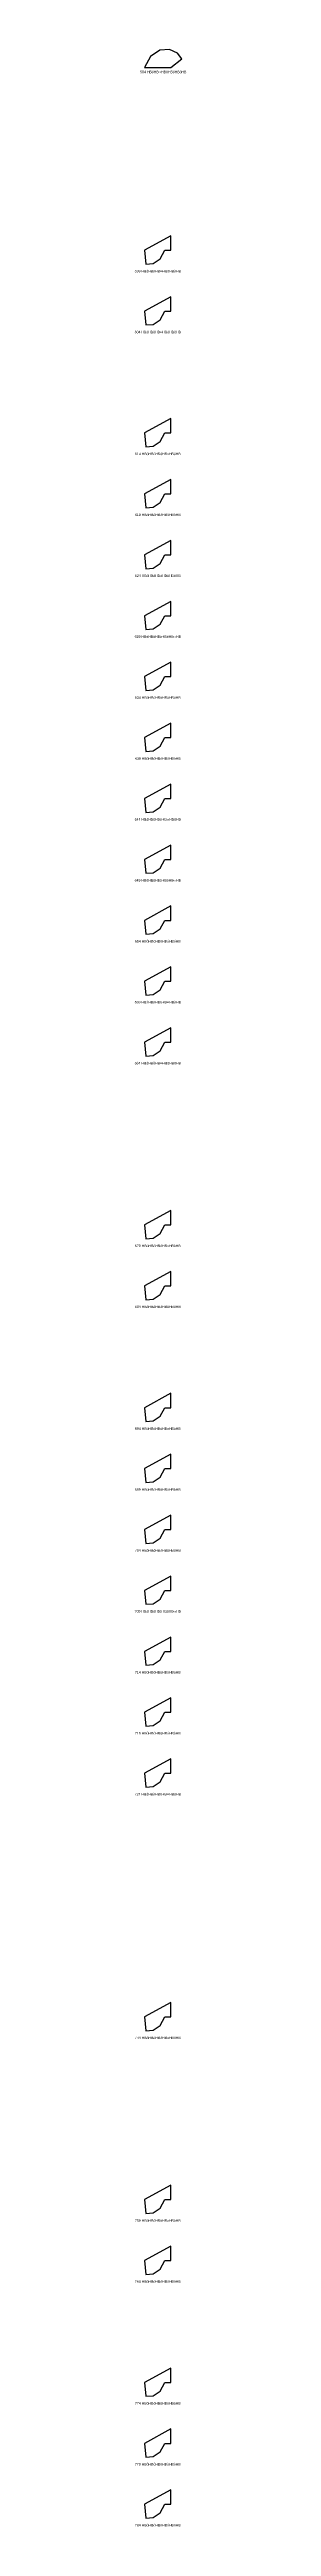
# Model space of a CAD drawing. Header units: millimetres. Extents: x 122552 to 1654769, y -10280102 to 62068.
# Drawn here: x 1476690 to 1499268, y -7175721 to -6092221 of the extents above; entities that cross this region are included whole.
import ezdxf
from ezdxf.enums import TextEntityAlignment as Align

# ---------------------------------------------------------------- set-up
doc = ezdxf.new("R2010")
doc.units = ezdxf.units.MM
doc.styles.add('Arial', font='arial_0.ttf')

msp = doc.modelspace()

# ---------------------------------------------------------------- linework, layer by layer
for points in [[(1491956, -6092221), (1487700, -6092558), (1483627, -6095206), (1480991, -6100063), (1492578, -6100063), (1497396, -6096359), (1495385, -6093744)], [(1489942, -6180009), (1492578, -6180009), (1492578, -6173721), (1480991, -6180009), (1481471, -6186068), (1484759, -6185807), (1487905, -6183762)], [(1489942, -6206658), (1492578, -6206658), (1492578, -6200370), (1480991, -6206658), (1481471, -6212716), (1484759, -6212456), (1487905, -6210411)], [(1489942, -6259955), (1492578, -6259955), (1492578, -6253667), (1480991, -6259955), (1481471, -6266014), (1484759, -6265753), (1487905, -6263708)], [(1489942, -6286604), (1492578, -6286604), (1492578, -6280316), (1480991, -6286604), (1481471, -6292662), (1484759, -6292402), (1487905, -6290357)], [(1489942, -6313253), (1492578, -6313253), (1492578, -6306964), (1480991, -6313253), (1481471, -6319311), (1484759, -6319050), (1487905, -6317005)], [(1489942, -6339901), (1492578, -6339901), (1492578, -6333613), (1480991, -6339901), (1481471, -6345960), (1484759, -6345699), (1487905, -6343654)], [(1489942, -6366550), (1492578, -6366550), (1492578, -6360262), (1480991, -6366550), (1481471, -6372608), (1484759, -6372348), (1487905, -6370303)], [(1489942, -6393199), (1492578, -6393199), (1492578, -6386910), (1480991, -6393199), (1481471, -6399257), (1484759, -6398996), (1487905, -6396951)], [(1489942, -6419847), (1492578, -6419847), (1492578, -6413559), (1480991, -6419847), (1481471, -6425906), (1484759, -6425645), (1487905, -6423600)], [(1489942, -6446496), (1492578, -6446496), (1492578, -6440208), (1480991, -6446496), (1481471, -6452554), (1484759, -6452294), (1487905, -6450249)], [(1489942, -6473145), (1492578, -6473145), (1492578, -6466856), (1480991, -6473145), (1481471, -6479203), (1484759, -6478942), (1487905, -6476897)], [(1489942, -6499793), (1492578, -6499793), (1492578, -6493505), (1480991, -6499793), (1481471, -6505852), (1484759, -6505591), (1487905, -6503546)], [(1489942, -6526442), (1492578, -6526442), (1492578, -6520154), (1480991, -6526442), (1481471, -6532500), (1484759, -6532240), (1487905, -6530195)], [(1489942, -6606388), (1492578, -6606388), (1492578, -6600100), (1480991, -6606388), (1481471, -6612446), (1484759, -6612186), (1487905, -6610141)], [(1489942, -6633037), (1492578, -6633037), (1492578, -6626748), (1480991, -6633037), (1481471, -6639095), (1484759, -6638834), (1487905, -6636789)], [(1489942, -6686334), (1492578, -6686334), (1492578, -6680046), (1480991, -6686334), (1481471, -6692392), (1484759, -6692132), (1487905, -6690087)], [(1489942, -6712983), (1492578, -6712983), (1492578, -6706694), (1480991, -6712983), (1481471, -6719041), (1484759, -6718780), (1487905, -6716735)], [(1489942, -6739631), (1492578, -6739631), (1492578, -6733343), (1480991, -6739631), (1481471, -6745690), (1484759, -6745429), (1487905, -6743384)], [(1489942, -6766280), (1492578, -6766280), (1492578, -6759992), (1480991, -6766280), (1481471, -6772338), (1484759, -6772078), (1487905, -6770033)], [(1489942, -6792929), (1492578, -6792929), (1492578, -6786640), (1480991, -6792929), (1481471, -6798987), (1484759, -6798726), (1487905, -6796681)], [(1489942, -6819577), (1492578, -6819577), (1492578, -6813289), (1480991, -6819577), (1481471, -6825636), (1484759, -6825375), (1487905, -6823330)], [(1489942, -6846226), (1492578, -6846226), (1492578, -6839938), (1480991, -6846226), (1481471, -6852284), (1484759, -6852024), (1487905, -6849979)], [(1489942, -6952821), (1492578, -6952821), (1492578, -6946532), (1480991, -6952821), (1481471, -6958879), (1484759, -6958618), (1487905, -6956573)], [(1489942, -7032767), (1492578, -7032767), (1492578, -7026478), (1480991, -7032767), (1481471, -7038825), (1484759, -7038564), (1487905, -7036519)], [(1489942, -7059415), (1492578, -7059415), (1492578, -7053127), (1480991, -7059415), (1481471, -7065474), (1484759, -7065213), (1487905, -7063168)], [(1489942, -7112713), (1492578, -7112713), (1492578, -7106424), (1480991, -7112713), (1481471, -7118771), (1484759, -7118510), (1487905, -7116465)], [(1489942, -7139361), (1492578, -7139361), (1492578, -7133073), (1480991, -7139361), (1481471, -7145420), (1484759, -7145159), (1487905, -7143114)], [(1489942, -7166010), (1492578, -7166010), (1492578, -7159722), (1480991, -7166010), (1481471, -7172068), (1484759, -7171808), (1487905, -7169763)]]:
    msp.add_lwpolyline(points, close=True)

# ---------------------------------------------------------------- texts
at = {"style": 'Arial'}
for s, p in [('584 HBöHB∞HBöHBöHBöHB', (1489193, -6102024)), ('599 HBòHBöHB∞HBöHBòHB', (1486784, -6189154)), ('604 HBòHBöHB∞HBòHBöHB', (1486784, -6215803)), ('614 HBòHBöHBóHBöHBóHB', (1486784, -6269100)), ('619 HBòHBöHBóHBòHBòHB', (1486784, -6295749)), ('624 HBòHBöHBóHBóHBöHB', (1486784, -6322398)), ('629 HBòHBöHBòHBöHB∞HB', (1486784, -6349046)), ('634 HBòHBöHBòHBòHBóHB', (1486784, -6375695)), ('639 HBòHBöHBòHBóHBòHB', (1486784, -6402344)), ('644 HBòHBöHBòHB∞HBöHB', (1486784, -6428992)), ('649 HBòHBöHBöHBòHB∞HB', (1486784, -6455641)), ('654 HBòHBöHBöHBóHBóHB', (1486784, -6482290)), ('659 HBòHBöHBöHB∞HBòHB', (1486784, -6508938)), ('664 HBòHBòHB∞HBöHBöHB', (1486784, -6535587)), ('679 HBòHBòHBóHBöHBòHB', (1486784, -6615533)), ('684 HBòHBòHBóHBòHBöHB', (1486784, -6642182)), ('694 HBòHBòHBòHBöHBóHB', (1486784, -6695479)), ('699 HBòHBòHBòHBòHBòHB', (1486784, -6722128)), ('704 HBòHBòHBòHBóHBöHB', (1486784, -6748776)), ('709 HBòHBòHBöHBöHB∞HB', (1486784, -6775425)), ('714 HBòHBòHBöHBòHBóHB', (1486784, -6802074)), ('719 HBòHBòHBöHBóHBòHB', (1486784, -6828722)), ('724 HBòHBòHBöHB∞HBöHB', (1486784, -6855371)), ('744 HBòHBóHBóHBöHBöHB', (1486784, -6961966)), ('759 HBòHBóHBòHBöHBòHB', (1486784, -7041912)), ('764 HBòHBóHBòHBòHBöHB', (1486784, -7068560)), ('774 HBòHBóHBöHBöHBóHB', (1486784, -7121858)), ('779 HBòHBóHBöHBòHBòHB', (1486784, -7148506)), ('784 HBòHBóHBöHBóHBöHB', (1486784, -7175155))]:
    msp.add_text(s, height=1100, dxfattribs=at).set_placement(p, align=Align.MIDDLE_CENTER)

doc.saveas('drawing.dxf')
